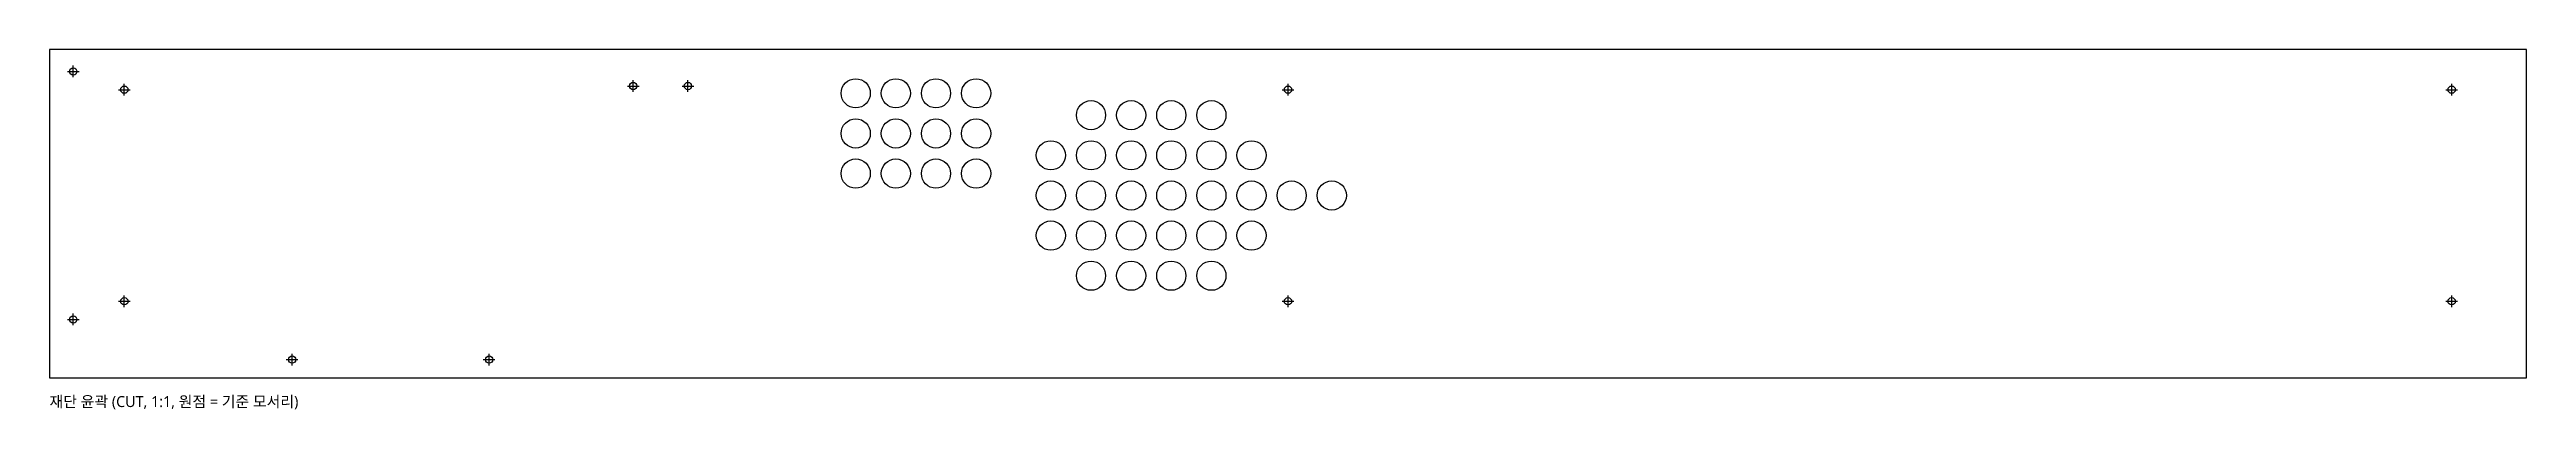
# Model space of a CAD drawing. Header units: millimetres. Extents: x -739 to 1518, y -199 to 152.
# Drawn here: x -739 to -60, y 33 to 132 of the extents above; entities that cross this region are included whole.
import ezdxf

# ---------------------------------------------------------------- set-up
doc = ezdxf.new("R2010")
doc.units = ezdxf.units.MM
doc.layers.add('CUT', color=1, linetype='CONTINUOUS')
doc.layers.add('MARK', color=30, linetype='CONTINUOUS')
doc.styles.add('KR', font='malgun.ttf')

msp = doc.modelspace()

# ---------------------------------------------------------------- texts
at = {"layer": 'CUT', "style": 'KR'}
msp.add_text('재단 윤곽 (CUT, 1:1, 원점 = 기준 모서리)', height=3, dxfattribs=at).set_placement((-739, 33.5))

# ---------------------------------------------------------------- linework, layer by layer
at = {"layer": 'CUT'}
msp.add_lwpolyline([(-60, 131.5), (-739, 131.5), (-739, 41.5), (-60, 41.5)], close=True, dxfattribs=at)
for centre in [(-518, 119.5), (-507, 119.5), (-496, 119.5), (-485, 119.5), (-453.5, 113.5), (-442.5, 113.5), (-431.5, 113.5), (-420.5, 113.5), (-518, 108.5), (-507, 108.5), (-496, 108.5), (-485, 108.5), (-464.5, 102.5), (-453.5, 102.5), (-442.5, 102.5), (-431.5, 102.5), (-420.5, 102.5), (-409.5, 102.5), (-518, 97.5), (-507, 97.5), (-496, 97.5), (-485, 97.5), (-464.5, 91.5), (-453.5, 91.5), (-442.5, 91.5), (-431.5, 91.5), (-420.5, 91.5), (-409.5, 91.5), (-398.5, 91.5), (-387.5, 91.5), (-464.5, 80.5), (-453.5, 80.5), (-442.5, 80.5), (-431.5, 80.5), (-420.5, 80.5), (-409.5, 80.5), (-453.5, 69.5), (-442.5, 69.5), (-431.5, 69.5), (-420.5, 69.5)]:
    msp.add_circle(centre, 4, dxfattribs=at)
at = {"layer": 'MARK'}
for p, q in [((-734.097, 125.5), (-730.897, 125.5)), ((-732.497, 123.9), (-732.497, 127.1)), ((-578.997, 119.9), (-578.997, 123.1)), ((-563.997, 119.9), (-563.997, 123.1)), ((-720.1, 120.5), (-716.9, 120.5)), ((-718.5, 118.9), (-718.5, 122.1)), ((-580.597, 121.5), (-577.397, 121.5)), ((-565.597, 121.5), (-562.397, 121.5)), ((-401.1, 120.5), (-397.9, 120.5)), ((-399.5, 118.9), (-399.5, 122.1)), ((-82.1, 120.5), (-78.9, 120.5)), ((-80.5, 118.9), (-80.5, 122.1)), ((-720.1, 62.5), (-716.9, 62.5)), ((-718.5, 60.9), (-718.5, 64.1)), ((-401.1, 62.5), (-397.9, 62.5)), ((-399.5, 60.9), (-399.5, 64.1)), ((-82.1, 62.5), (-78.9, 62.5)), ((-80.5, 60.9), (-80.5, 64.1)), ((-734.097, 57.5), (-730.897, 57.5)), ((-732.497, 55.9), (-732.497, 59.1)), ((-672.497, 44.9), (-672.497, 48.1)), ((-618.497, 44.9), (-618.497, 48.1)), ((-674.097, 46.5), (-670.897, 46.5)), ((-620.097, 46.5), (-616.897, 46.5))]:
    msp.add_line(p, q, dxfattribs=at)
for centre in [(-732.497, 125.5), (-578.997, 121.5), (-563.997, 121.5), (-718.5, 120.5), (-399.5, 120.5), (-80.5, 120.5), (-718.5, 62.5), (-399.5, 62.5), (-80.5, 62.5), (-732.497, 57.5), (-672.497, 46.5), (-618.497, 46.5)]:
    msp.add_circle(centre, 1, dxfattribs=at)

msp.set_redraw_order([(e.dxf.handle, doc.entitydb.next_handle()) for e in msp.query("TEXT MTEXT ATTDEF DIMENSION ARC_DIMENSION")])  # texts and dimensions are drawn at this point

doc.saveas('drawing.dxf')
